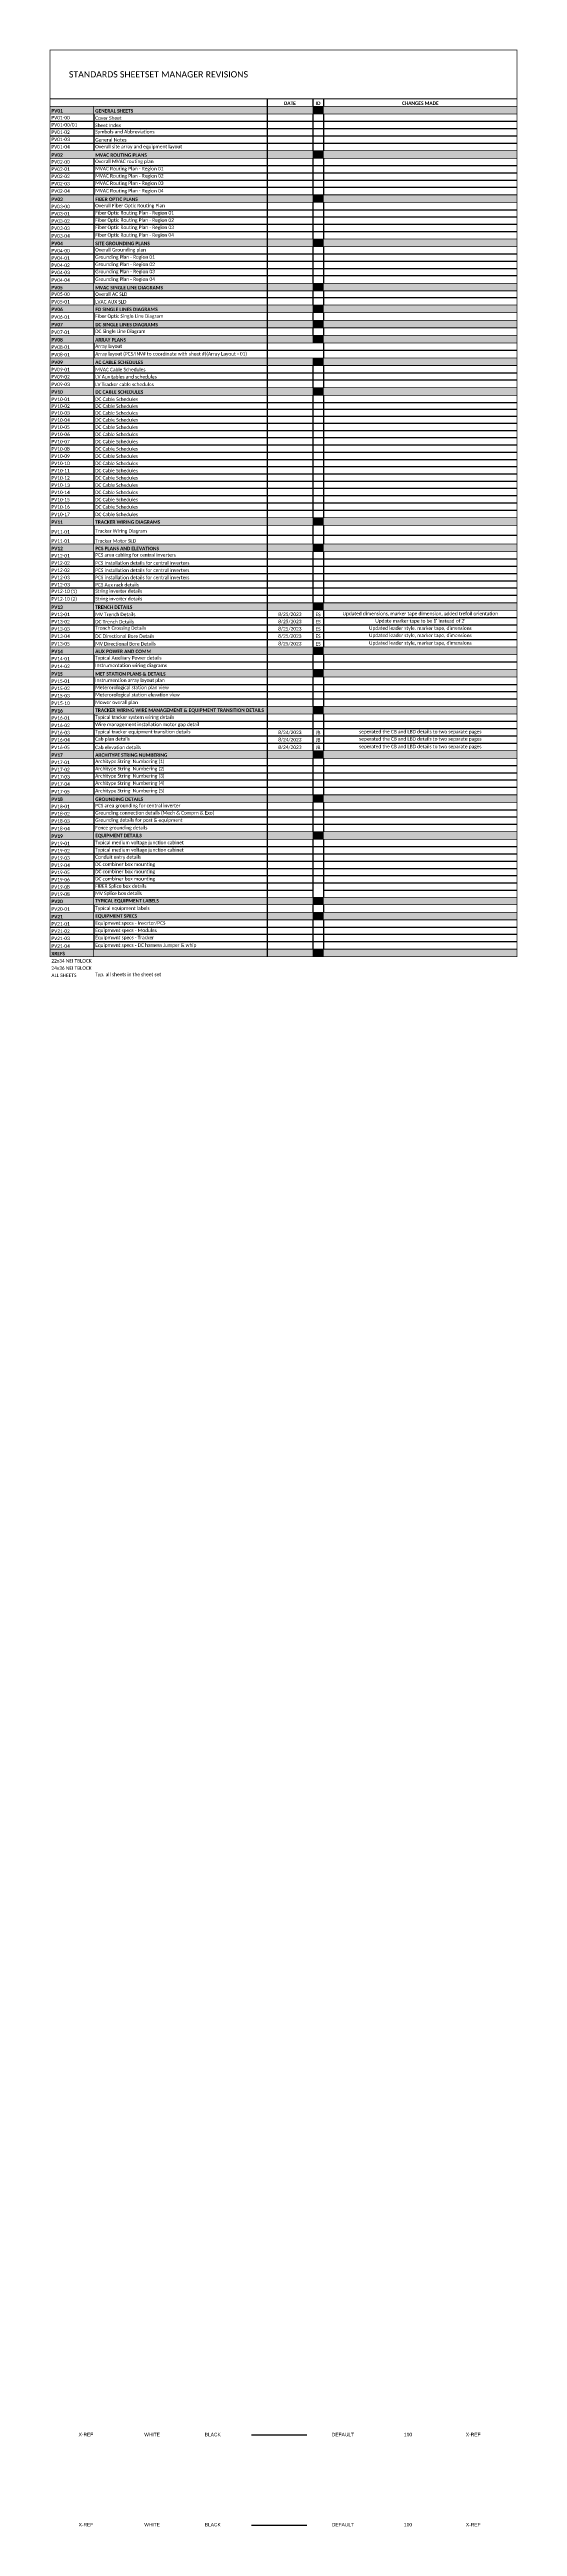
# Model space of a CAD drawing. Extents: x -17.9 to 1.4, y -43.5 to 27.7.
# Drawn here: x -17.9 to -4.5, y -43.5 to 27.7 of the extents above; entities that cross this region are included whole.
import ezdxf
from ezdxf.enums import TextEntityAlignment as Align

# ---------------------------------------------------------------- set-up
doc = ezdxf.new("R2010")
doc.units = 0
doc.header["$MEASUREMENT"] = 0
doc.layers.add('PV-AUTOTABLES', color=7, linetype='Continuous')
doc.layers.add('X-REF', color=7, linetype='Continuous')
doc.styles.add('NEI-A', font='arial.ttf')

# ---------------------------------------------------------------- blocks, each defined once
blk = doc.blocks.new('*A17')
at = {"color": 7, "linetype": 'Continuous', "ltscale": 0.083333, "const_width": 0.0208}
blk.add_lwpolyline([(13.427, 0), (0, 0), (0, -26.073), (13.427, -26.073)], close=True, dxfattribs=at)
for points in [[(0, -1.406), (13.427, -1.406)], [(0, -1.625), (13.427, -1.625)], [(0, -1.844), (13.427, -1.844)], [(1.26, -1.625), (1.26, -1.844)], [(0, -2.896), (13.427, -2.896)], [(0, -3.115), (13.427, -3.115)], [(0, -4.167), (13.427, -4.167)], [(1.26, -4.167), (1.26, -4.385)], [(0, -4.385), (13.427, -4.385)], [(0, -5.438), (13.427, -5.438)], [(0, -5.656), (13.427, -5.656)], [(1.26, -5.438), (1.26, -5.656)], [(0, -6.708), (13.427, -6.708)], [(0, -6.927), (13.427, -6.927)], [(1.26, -6.708), (1.26, -6.927)], [(0, -7.333), (13.427, -7.333)], [(0, -7.552), (13.427, -7.552)], [(0, -7.771), (13.427, -7.771)], [(1.26, -7.333), (1.26, -7.552)], [(1.26, -7.771), (1.26, -7.99)], [(0, -7.99), (13.427, -7.99)], [(0, -8.208), (13.427, -8.208)], [(0, -8.427), (13.427, -8.427)], [(1.26, -8.208), (1.26, -8.427)], [(0, -8.854), (13.427, -8.854)], [(0, -9.073), (13.427, -9.073)], [(1.26, -8.854), (1.26, -9.073)], [(0, -9.708), (13.427, -9.708)], [(0, -9.927), (13.427, -9.927)], [(1.26, -9.708), (1.26, -9.927)], [(0, -13.448), (13.427, -13.448)], [(1.26, -13.448), (1.26, -13.667)], [(0, -13.667), (13.427, -13.667)], [(0, -14.208), (13.427, -14.208)], [(1.26, -14.208), (1.26, -14.427)], [(0, -14.427), (13.427, -14.427)], [(0, -15.896), (13.427, -15.896)], [(0, -16.115), (13.427, -16.115)], [(1.26, -15.896), (1.26, -16.115)], [(0, -17.167), (13.427, -17.167)], [(0, -17.385), (13.427, -17.385)], [(0, -17.812), (13.427, -17.812)], [(1.26, -17.167), (1.26, -17.385)], [(1.26, -17.812), (1.26, -18.031)], [(0, -18.031), (13.427, -18.031)], [(0, -18.875), (13.427, -18.875)], [(0, -19.094), (13.427, -19.094)], [(1.26, -18.875), (1.26, -19.094)], [(0, -20.146), (13.427, -20.146)], [(0, -20.365), (13.427, -20.365)], [(1.26, -20.146), (1.26, -20.365)], [(0, -21.417), (13.427, -21.417)], [(0, -21.635), (13.427, -21.635)], [(1.26, -21.417), (1.26, -21.635)], [(0, -22.479), (13.427, -22.479)], [(0, -22.698), (13.427, -22.698)], [(1.26, -22.479), (1.26, -22.698)], [(0, -24.365), (13.427, -24.365)], [(0, -24.573), (13.427, -24.573)], [(0, -24.792), (13.427, -24.792)], [(1.26, -24.365), (1.26, -24.573)], [(1.26, -24.792), (1.26, -25.01)], [(0, -25.01), (13.427, -25.01)], [(0, -25.854), (13.427, -25.854)], [(1.26, -25.854), (1.26, -26.073)]]:
    blk.add_lwpolyline(points, dxfattribs=at)
at = {"color": 7, "linetype": 'Continuous', "ltscale": 0.083333}
for points in [[(6.24, -1.406), (6.24, -26.073)], [(7.552, -1.406), (7.552, -1.625)], [(7.865, -1.406), (7.865, -1.625)], [(0, -2.052), (13.427, -2.052)], [(1.26, -1.844), (1.26, -2.896)], [(7.552, -1.844), (7.552, -2.896)], [(7.865, -1.844), (7.865, -2.896)], [(0, -2.26), (13.427, -2.26)], [(0, -2.469), (13.427, -2.469)], [(0, -2.677), (13.427, -2.677)], [(0, -3.323), (13.427, -3.323)], [(0, -3.531), (13.427, -3.531)], [(1.26, -3.115), (1.26, -4.167)], [(7.552, -3.115), (7.552, -4.167)], [(7.865, -3.115), (7.865, -4.167)], [(0, -3.74), (13.427, -3.74)], [(0, -3.948), (13.427, -3.948)], [(0, -4.594), (13.427, -4.594)], [(0, -4.802), (13.427, -4.802)], [(1.26, -4.385), (1.26, -5.438)], [(7.552, -4.385), (7.552, -5.438)], [(7.865, -4.385), (7.865, -5.438)], [(0, -5.01), (13.427, -5.01)], [(0, -5.219), (13.427, -5.219)], [(1.26, -5.656), (1.26, -6.708)], [(7.552, -5.656), (7.552, -6.708)], [(7.865, -5.656), (7.865, -6.708)], [(0, -5.865), (13.427, -5.865)], [(0, -6.073), (13.427, -6.073)], [(0, -6.281), (13.427, -6.281)], [(0, -6.49), (13.427, -6.49)], [(0, -7.115), (13.427, -7.115)], [(1.26, -6.927), (1.26, -7.333)], [(7.552, -6.927), (7.552, -7.333)], [(7.865, -6.927), (7.865, -7.333)], [(1.26, -7.552), (1.26, -7.771)], [(7.552, -7.552), (7.552, -7.771)], [(7.865, -7.552), (7.865, -7.771)], [(1.26, -7.99), (1.26, -8.208)], [(1.26, -8.427), (1.26, -8.854)], [(7.552, -7.99), (7.552, -8.208)], [(7.865, -7.99), (7.865, -8.208)], [(7.865, -8.427), (7.865, -8.854)], [(0, -8.635), (13.427, -8.635)], [(1.26, -9.073), (1.26, -9.708)], [(7.552, -9.073), (7.552, -9.708)], [(7.865, -9.073), (7.865, -9.708)], [(0, -9.281), (13.427, -9.281)], [(0, -9.49), (13.427, -9.49)], [(1.26, -9.927), (1.26, -13.448)], [(7.552, -9.927), (7.552, -13.448)], [(7.865, -9.927), (7.865, -13.448)], [(0, -10.135), (13.427, -10.135)], [(0, -10.333), (13.427, -10.333)], [(0, -10.531), (13.427, -10.531)], [(0, -10.729), (13.427, -10.729)], [(0, -10.938), (13.427, -10.938)], [(0, -11.146), (13.427, -11.146)], [(0, -11.354), (13.427, -11.354)], [(0, -11.562), (13.427, -11.562)], [(0, -11.771), (13.427, -11.771)], [(0, -11.979), (13.427, -11.979)], [(0, -12.188), (13.427, -12.188)], [(0, -12.396), (13.427, -12.396)], [(0, -12.604), (13.427, -12.604)], [(0, -12.812), (13.427, -12.812)], [(0, -13.021), (13.427, -13.021)], [(0, -13.229), (13.427, -13.229)], [(0, -13.948), (13.427, -13.948)], [(1.26, -13.667), (1.26, -14.208)], [(7.552, -13.667), (7.552, -14.208)], [(7.865, -13.667), (7.865, -14.208)], [(0, -14.635), (13.427, -14.635)], [(0, -14.844), (13.427, -14.844)], [(1.26, -14.427), (1.26, -15.896)], [(7.552, -14.427), (7.552, -15.896)], [(7.865, -14.427), (7.865, -15.896)], [(0, -15.052), (13.427, -15.052)], [(0, -15.26), (13.427, -15.26)], [(0, -15.469), (13.427, -15.469)], [(0, -15.677), (13.427, -15.677)], [(0, -16.323), (13.427, -16.323)], [(1.26, -16.115), (1.26, -17.167)], [(7.552, -16.115), (7.552, -17.167)], [(7.865, -16.115), (7.865, -17.167)], [(0, -16.531), (13.427, -16.531)], [(0, -16.74), (13.427, -16.74)], [(0, -16.948), (13.427, -16.948)], [(0, -17.594), (13.427, -17.594)], [(1.26, -17.385), (1.26, -17.812)], [(7.552, -17.385), (7.552, -17.812)], [(7.865, -17.385), (7.865, -17.812)], [(0, -18.24), (13.427, -18.24)], [(0, -18.448), (13.427, -18.448)], [(1.26, -18.031), (1.26, -18.875)], [(7.552, -18.031), (7.552, -18.875)], [(7.865, -18.031), (7.865, -18.875)], [(0, -18.656), (13.427, -18.656)], [(1.26, -19.094), (1.26, -20.146)], [(7.552, -19.094), (7.552, -20.146)], [(7.865, -19.094), (7.865, -20.146)], [(0, -19.302), (13.427, -19.302)], [(0, -19.51), (13.427, -19.51)], [(0, -19.719), (13.427, -19.719)], [(0, -19.927), (13.427, -19.927)], [(0, -20.573), (13.427, -20.573)], [(1.26, -20.365), (1.26, -21.417)], [(7.552, -20.365), (7.552, -21.417)], [(7.865, -20.365), (7.865, -21.417)], [(0, -20.781), (13.427, -20.781)], [(0, -20.99), (13.427, -20.99)], [(0, -21.198), (13.427, -21.198)], [(0, -21.844), (13.427, -21.844)], [(0, -22.052), (13.427, -22.052)], [(1.26, -21.635), (1.26, -22.479)], [(7.552, -21.635), (7.552, -22.479)], [(7.865, -21.635), (7.865, -22.479)], [(0, -22.26), (13.427, -22.26)], [(1.26, -22.698), (1.26, -24.365)], [(7.552, -22.698), (7.552, -24.365)], [(7.865, -22.698), (7.865, -24.365)], [(0, -22.906), (13.427, -22.906)], [(0, -23.115), (13.427, -23.115)], [(0, -23.323), (13.427, -23.323)], [(0, -23.531), (13.427, -23.531)], [(0, -23.74), (13.427, -23.74)], [(0, -23.948), (13.427, -23.948)], [(0, -24.156), (7.552, -24.156)], [(7.865, -24.156), (13.427, -24.156)], [(1.26, -24.573), (1.26, -24.792)], [(7.552, -24.573), (7.552, -24.792)], [(7.865, -24.573), (7.865, -24.792)], [(0, -25.219), (13.427, -25.219)], [(0, -25.427), (13.427, -25.427)], [(0, -25.635), (13.427, -25.635)], [(1.26, -25.01), (1.26, -25.854)], [(7.552, -25.01), (7.552, -25.854)], [(7.865, -25.01), (7.865, -25.854)]]:
    blk.add_lwpolyline(points, dxfattribs=at)
at = {"color": 253, "true_color": 0xa6a6a6}
for points in [[(0, -1.625), (1.26, -1.625), (0, -1.844), (1.26, -1.844)], [(1.26, -1.625), (6.24, -1.625), (1.26, -1.844), (6.24, -1.844)], [(6.24, -1.625), (7.552, -1.625), (6.24, -1.844), (7.552, -1.844)], [(7.552, -1.625), (7.865, -1.625), (7.552, -1.844), (7.865, -1.844)], [(7.865, -1.625), (13.427, -1.625), (7.865, -1.844), (13.427, -1.844)], [(0, -2.896), (1.26, -2.896), (0, -3.115), (1.26, -3.115)], [(1.26, -2.896), (6.24, -2.896), (1.26, -3.115), (6.24, -3.115)], [(6.24, -2.896), (7.552, -2.896), (6.24, -3.115), (7.552, -3.115)], [(7.552, -2.896), (7.865, -2.896), (7.552, -3.115), (7.865, -3.115)], [(7.865, -2.896), (13.427, -2.896), (7.865, -3.115), (13.427, -3.115)], [(0, -4.167), (1.26, -4.167), (0, -4.385), (1.26, -4.385)], [(1.26, -4.167), (6.24, -4.167), (1.26, -4.385), (6.24, -4.385)], [(6.24, -4.167), (7.552, -4.167), (6.24, -4.385), (7.552, -4.385)], [(7.552, -4.167), (7.865, -4.167), (7.552, -4.385), (7.865, -4.385)], [(7.865, -4.167), (13.427, -4.167), (7.865, -4.385), (13.427, -4.385)], [(0, -5.438), (1.26, -5.438), (0, -5.656), (1.26, -5.656)], [(1.26, -5.438), (6.24, -5.438), (1.26, -5.656), (6.24, -5.656)], [(6.24, -5.438), (7.552, -5.438), (6.24, -5.656), (7.552, -5.656)], [(7.552, -5.438), (7.865, -5.438), (7.552, -5.656), (7.865, -5.656)], [(7.865, -5.438), (13.427, -5.438), (7.865, -5.656), (13.427, -5.656)], [(0, -6.708), (1.26, -6.708), (0, -6.927), (1.26, -6.927)], [(1.26, -6.708), (6.24, -6.708), (1.26, -6.927), (6.24, -6.927)], [(6.24, -6.708), (7.552, -6.708), (6.24, -6.927), (7.552, -6.927)], [(7.552, -6.708), (7.865, -6.708), (7.552, -6.927), (7.865, -6.927)], [(7.865, -6.708), (13.427, -6.708), (7.865, -6.927), (13.427, -6.927)], [(0, -7.333), (1.26, -7.333), (0, -7.552), (1.26, -7.552)], [(0, -7.771), (1.26, -7.771), (0, -7.99), (1.26, -7.99)], [(1.26, -7.333), (6.24, -7.333), (1.26, -7.552), (6.24, -7.552)], [(1.26, -7.771), (6.24, -7.771), (1.26, -7.99), (6.24, -7.99)], [(6.24, -7.333), (7.552, -7.333), (6.24, -7.552), (7.552, -7.552)], [(6.24, -7.771), (7.552, -7.771), (6.24, -7.99), (7.552, -7.99)], [(7.552, -7.333), (7.865, -7.333), (7.552, -7.552), (7.865, -7.552)], [(7.552, -7.771), (7.865, -7.771), (7.552, -7.99), (7.865, -7.99)], [(7.865, -7.333), (13.427, -7.333), (7.865, -7.552), (13.427, -7.552)], [(7.865, -7.771), (13.427, -7.771), (7.865, -7.99), (13.427, -7.99)], [(0, -8.208), (1.26, -8.208), (0, -8.427), (1.26, -8.427)], [(1.26, -8.208), (6.24, -8.208), (1.26, -8.427), (6.24, -8.427)], [(6.24, -8.208), (7.552, -8.208), (6.24, -8.427), (7.552, -8.427)], [(7.552, -8.208), (7.865, -8.208), (7.552, -8.427), (7.865, -8.427)], [(7.865, -8.208), (13.427, -8.208), (7.865, -8.427), (13.427, -8.427)], [(0, -8.854), (1.26, -8.854), (0, -9.073), (1.26, -9.073)], [(1.26, -8.854), (6.24, -8.854), (1.26, -9.073), (6.24, -9.073)], [(6.24, -8.854), (7.552, -8.854), (6.24, -9.073), (7.552, -9.073)], [(7.552, -8.854), (7.865, -8.854), (7.552, -9.073), (7.865, -9.073)], [(7.865, -8.854), (13.427, -8.854), (7.865, -9.073), (13.427, -9.073)], [(0, -9.708), (1.26, -9.708), (0, -9.927), (1.26, -9.927)], [(1.26, -9.708), (6.24, -9.708), (1.26, -9.927), (6.24, -9.927)], [(6.24, -9.708), (7.552, -9.708), (6.24, -9.927), (7.552, -9.927)], [(7.552, -9.708), (7.865, -9.708), (7.552, -9.927), (7.865, -9.927)], [(7.865, -9.708), (13.427, -9.708), (7.865, -9.927), (13.427, -9.927)], [(0, -13.448), (1.26, -13.448), (0, -13.667), (1.26, -13.667)], [(1.26, -13.448), (6.24, -13.448), (1.26, -13.667), (6.24, -13.667)], [(6.24, -13.448), (7.552, -13.448), (6.24, -13.667), (7.552, -13.667)], [(7.552, -13.448), (7.865, -13.448), (7.552, -13.667), (7.865, -13.667)], [(7.865, -13.448), (13.427, -13.448), (7.865, -13.667), (13.427, -13.667)], [(0, -14.208), (1.26, -14.208), (0, -14.427), (1.26, -14.427)], [(1.26, -14.208), (6.24, -14.208), (1.26, -14.427), (6.24, -14.427)], [(6.24, -14.208), (7.552, -14.208), (6.24, -14.427), (7.552, -14.427)], [(7.552, -14.208), (7.865, -14.208), (7.552, -14.427), (7.865, -14.427)], [(7.865, -14.208), (13.427, -14.208), (7.865, -14.427), (13.427, -14.427)], [(0, -15.896), (1.26, -15.896), (0, -16.115), (1.26, -16.115)], [(1.26, -15.896), (6.24, -15.896), (1.26, -16.115), (6.24, -16.115)], [(6.24, -15.896), (7.552, -15.896), (6.24, -16.115), (7.552, -16.115)], [(7.552, -15.896), (7.865, -15.896), (7.552, -16.115), (7.865, -16.115)], [(7.865, -15.896), (13.427, -15.896), (7.865, -16.115), (13.427, -16.115)], [(0, -17.167), (1.26, -17.167), (0, -17.385), (1.26, -17.385)], [(1.26, -17.167), (6.24, -17.167), (1.26, -17.385), (6.24, -17.385)], [(6.24, -17.167), (7.552, -17.167), (6.24, -17.385), (7.552, -17.385)], [(7.552, -17.167), (7.865, -17.167), (7.552, -17.385), (7.865, -17.385)], [(7.865, -17.167), (13.427, -17.167), (7.865, -17.385), (13.427, -17.385)], [(0, -17.812), (1.26, -17.812), (0, -18.031), (1.26, -18.031)], [(1.26, -17.812), (6.24, -17.812), (1.26, -18.031), (6.24, -18.031)], [(6.24, -17.812), (7.552, -17.812), (6.24, -18.031), (7.552, -18.031)], [(7.552, -17.812), (7.865, -17.812), (7.552, -18.031), (7.865, -18.031)], [(7.865, -17.812), (13.427, -17.812), (7.865, -18.031), (13.427, -18.031)], [(0, -18.875), (1.26, -18.875), (0, -19.094), (1.26, -19.094)], [(1.26, -18.875), (6.24, -18.875), (1.26, -19.094), (6.24, -19.094)], [(6.24, -18.875), (7.552, -18.875), (6.24, -19.094), (7.552, -19.094)], [(7.552, -18.875), (7.865, -18.875), (7.552, -19.094), (7.865, -19.094)], [(7.865, -18.875), (13.427, -18.875), (7.865, -19.094), (13.427, -19.094)], [(0, -20.146), (1.26, -20.146), (0, -20.365), (1.26, -20.365)], [(1.26, -20.146), (6.24, -20.146), (1.26, -20.365), (6.24, -20.365)], [(6.24, -20.146), (7.552, -20.146), (6.24, -20.365), (7.552, -20.365)], [(7.552, -20.146), (7.865, -20.146), (7.552, -20.365), (7.865, -20.365)], [(7.865, -20.146), (13.427, -20.146), (7.865, -20.365), (13.427, -20.365)], [(0, -21.417), (1.26, -21.417), (0, -21.635), (1.26, -21.635)], [(1.26, -21.417), (6.24, -21.417), (1.26, -21.635), (6.24, -21.635)], [(6.24, -21.417), (7.552, -21.417), (6.24, -21.635), (7.552, -21.635)], [(7.552, -21.417), (7.865, -21.417), (7.552, -21.635), (7.865, -21.635)], [(7.865, -21.417), (13.427, -21.417), (7.865, -21.635), (13.427, -21.635)], [(0, -22.479), (1.26, -22.479), (0, -22.698), (1.26, -22.698)], [(1.26, -22.479), (6.24, -22.479), (1.26, -22.698), (6.24, -22.698)], [(6.24, -22.479), (7.552, -22.479), (6.24, -22.698), (7.552, -22.698)], [(7.552, -22.479), (7.865, -22.479), (7.552, -22.698), (7.865, -22.698)], [(7.865, -22.479), (13.427, -22.479), (7.865, -22.698), (13.427, -22.698)], [(0, -24.365), (1.26, -24.365), (0, -24.573), (1.26, -24.573)], [(0, -24.792), (1.26, -24.792), (0, -25.01), (1.26, -25.01)], [(1.26, -24.365), (6.24, -24.365), (1.26, -24.573), (6.24, -24.573)], [(1.26, -24.792), (6.24, -24.792), (1.26, -25.01), (6.24, -25.01)], [(6.24, -24.365), (7.552, -24.365), (6.24, -24.573), (7.552, -24.573)], [(6.24, -24.792), (7.552, -24.792), (6.24, -25.01), (7.552, -25.01)], [(7.552, -24.365), (7.865, -24.365), (7.552, -24.573), (7.865, -24.573)], [(7.552, -24.792), (7.865, -24.792), (7.552, -25.01), (7.865, -25.01)], [(7.865, -24.365), (13.427, -24.365), (7.865, -24.573), (13.427, -24.573)], [(7.865, -24.792), (13.427, -24.792), (7.865, -25.01), (13.427, -25.01)], [(0, -25.854), (1.26, -25.854), (0, -26.073), (1.26, -26.073)], [(1.26, -25.854), (6.24, -25.854), (1.26, -26.073), (6.24, -26.073)], [(6.24, -25.854), (7.552, -25.854), (6.24, -26.073), (7.552, -26.073)], [(7.552, -25.854), (7.865, -25.854), (7.552, -26.073), (7.865, -26.073)], [(7.865, -25.854), (13.427, -25.854), (7.865, -26.073), (13.427, -26.073)]]:
    blk.add_solid(points, dxfattribs=at)
at = {"color": 7, "style": 'NEI-A'}
for s, insert, char_height, attachment_point in [('\\fCalibri|b0|i0|c0|p34;STANDARDS SHEETSET MANAGER REVISIONS', (3.12, -0.703), 0.18056, 5), ('\\fCalibri|b1|i0|c0|p34;PV01', (0.042, -1.802), 0.09931, 7), ('\\fCalibri|b0|i0|c0|p34;PV01-00', (0.042, -1.948), 0.09931, 4), ('\\fCalibri|b0|i0|c0|p34;PV01-00/01', (0.042, -2.156), 0.09931, 4), ('\\fCalibri|b1|i0|c0|p34;GENERAL SHEETS', (1.302, -1.802), 0.09931, 7), ('\\fCalibri|b0|i0|c0|p34;Sheet Index', (1.302, -2.219), 0.09931, 7), ('\\fCalibri|b0|i0|c0|p34;Cover Sheet', (1.302, -2.01), 0.09931, 7), ('\\fCalibri|b1|i0|c0|p34;DATE', (6.896, -1.583), 0.09931, 8), ('\\fCalibri|b1|i0|c0|p34;ID', (7.708, -1.583), 0.09931, 8), ('\\fCalibri|b1|i0|c0|p34;CHANGES MADE', (10.646, -1.583), 0.09931, 8), ('\\fCalibri|b0|i0|c0|p34;PV01-02', (0.042, -2.365), 0.09931, 4), ('\\fCalibri|b0|i0|c0|p34;PV01-03', (0.042, -2.573), 0.09931, 4), ('\\fCalibri|b0|i0|c0|p34;PV01-04', (0.042, -2.786), 0.09931, 4), ('\\fCalibri|b0|i0|c0|p34;Symbols and Abbreviations', (1.302, -2.427), 0.09931, 7), ('\\fCalibri|b0|i0|c0|p34;General Notes', (1.302, -2.635), 0.09931, 7), ('\\fCalibri|b0|i0|c0|p34;Overall site array and equipment layout', (1.302, -2.854), 0.09931, 7), ('\\fCalibri|b1|i0|c0|p34;PV02', (0.042, -3.073), 0.09931, 7), ('\\fCalibri|b0|i0|c0|p34;PV02-00', (0.042, -3.219), 0.09931, 4), ('\\fCalibri|b0|i0|c0|p34;PV02-01', (0.042, -3.427), 0.09931, 4), ('\\fCalibri|b0|i0|c0|p34;Overall MVAC routing plan', (1.302, -3.281), 0.09931, 7), ('\\fCalibri|b1|i0|c0|p34;MVAC ROUTING PLANS', (1.302, -3.073), 0.09931, 7), ('\\fCalibri|b0|i0|c0|p34;MVAC Routing Plan - Region 01', (1.302, -3.49), 0.09931, 7), ('\\fCalibri|b1|i0|c0|p34;PV03', (0.042, -4.344), 0.09931, 7), ('\\fCalibri|b0|i0|c0|p34;PV02-02', (0.042, -3.635), 0.09931, 4), ('\\fCalibri|b0|i0|c0|p34;PV02-03', (0.042, -3.844), 0.09931, 4), ('\\fCalibri|b0|i0|c0|p34;PV02-04', (0.042, -4.057), 0.09931, 4), ('\\fCalibri|b1|i0|c0|p34;FIBER OPTIC PLANS', (1.302, -4.344), 0.09931, 7), ('\\fCalibri|b0|i0|c0|p34;MVAC Routing Plan - Region 02', (1.302, -3.698), 0.09931, 7), ('\\fCalibri|b0|i0|c0|p34;MVAC Routing Plan - Region 03', (1.302, -3.906), 0.09931, 7), ('\\fCalibri|b0|i0|c0|p34;MVAC Routing Plan - Region 04', (1.302, -4.125), 0.09931, 7), ('\\fCalibri|b0|i0|c0|p34;PV03-00', (0.042, -4.552), 0.09931, 7), ('\\fCalibri|b0|i0|c0|p34;PV03-01', (0.042, -4.76), 0.09931, 7), ('\\fCalibri|b0|i0|c0|p34;PV03-02', (0.042, -4.969), 0.09931, 7), ('\\fCalibri|b0|i0|c0|p34;Overall Fiber Optic Routing Plan', (1.302, -4.552), 0.09931, 7), ('\\fCalibri|b0|i0|c0|p34;Fiber Optic Routing Plan - Region 01', (1.302, -4.76), 0.09931, 7), ('\\fCalibri|b0|i0|c0|p34;Fiber Optic Routing Plan - Region 02', (1.302, -4.969), 0.09931, 7), ('\\fCalibri|b1|i0|c0|p34;PV04', (0.042, -5.615), 0.09931, 7), ('\\fCalibri|b0|i0|c0|p34;PV03-03', (0.042, -5.177), 0.09931, 7), ('\\fCalibri|b0|i0|c0|p34;PV03-04', (0.042, -5.396), 0.09931, 7), ('\\fCalibri|b1|i0|c0|p34;SITE GROUNDING PLANS ', (1.302, -5.615), 0.09931, 7), ('\\fCalibri|b0|i0|c0|p34;Overall Grounding plan', (1.302, -5.823), 0.09931, 7), ('\\fCalibri|b0|i0|c0|p34;Fiber Optic Routing Plan - Region 03', (1.302, -5.177), 0.09931, 7), ('\\fCalibri|b0|i0|c0|p34;Fiber Optic Routing Plan - Region 04', (1.302, -5.396), 0.09931, 7), ('\\fCalibri|b0|i0|c0|p34;PV04-00', (0.042, -5.823), 0.09931, 7), ('\\fCalibri|b0|i0|c0|p34;PV04-01', (0.042, -6.031), 0.09931, 7), ('\\fCalibri|b0|i0|c0|p34;PV04-02', (0.042, -6.24), 0.09931, 7), ('\\fCalibri|b0|i0|c0|p34;PV04-03', (0.042, -6.448), 0.09931, 7), ('\\fCalibri|b0|i0|c0|p34;Grounding Plan - Region 01', (1.302, -6.031), 0.09931, 7), ('\\fCalibri|b0|i0|c0|p34;Grounding Plan - Region 02', (1.302, -6.24), 0.09931, 7), ('\\fCalibri|b0|i0|c0|p34;Grounding Plan - Region 03', (1.302, -6.448), 0.09931, 7), ('\\fCalibri|b1|i0|c0|p34;PV05', (0.042, -6.885), 0.09931, 7), ('\\fCalibri|b0|i0|c0|p34;PV04-04', (0.042, -6.667), 0.09931, 7), ('\\fCalibri|b0|i0|c0|p34;PV05-00', (0.042, -7.073), 0.09931, 7), ('\\fCalibri|b0|i0|c0|p34;Grounding Plan - Region 04', (1.302, -6.667), 0.09931, 7), ('\\fCalibri|b0|i0|c0|p34;Overall AC SLD', (1.302, -7.073), 0.09931, 7), ('\\fCalibri|b1|i0|c0|p34;MVAC SINGLE LINE DIAGRAMS', (1.302, -6.885), 0.09931, 7), ('\\fCalibri|b1|i0|c0|p34;PV06', (0.042, -7.51), 0.09931, 7), ('\\fCalibri|b0|i0|c0|p34;PV05-01', (0.042, -7.292), 0.09931, 7), ('\\fCalibri|b0|i0|c0|p34;PV06-01', (0.042, -7.729), 0.09931, 7), ('\\fCalibri|b1|i0|c0|p34;FO SINGLE LINES DIAGRAMS', (1.302, -7.51), 0.09931, 7), ('\\fCalibri|b0|i0|c0|p34;LVAC AUX SLD', (1.302, -7.292), 0.09931, 7), ('\\fCalibri|b0|i0|c0|p34;Fiber Optic Single Line Diagram', (1.302, -7.729), 0.09931, 7), ('\\fCalibri|b1|i0|c0|p34;PV07', (0.042, -7.948), 0.09931, 7), ('\\fCalibri|b1|i0|c0|p34;PV08', (0.042, -8.385), 0.09931, 7), ('\\fCalibri|b0|i0|c0|p34;PV07-01', (0.042, -8.167), 0.09931, 7), ('\\fCalibri|b0|i0|c0|p34;PV08-01', (0.042, -8.594), 0.09931, 7), ('\\fCalibri|b1|i0|c0|p34;ARRAY PLANS ', (1.302, -8.385), 0.09931, 7), ('\\fCalibri|b0|i0|c0|p34;Array layout', (1.302, -8.594), 0.09931, 7), ('\\fCalibri|b1|i0|c0|p34;DC SINGLE LINES DIAGRAMS', (1.302, -7.948), 0.09931, 7), ('\\fCalibri|b0|i0|c0|p34;DC Single Line Diagram', (1.302, -8.167), 0.09931, 7), ('\\fCalibri|b1|i0|c0|p34;PV09', (0.042, -9.031), 0.09931, 7), ('\\fCalibri|b0|i0|c0|p34;PV08-01', (0.042, -8.812), 0.09931, 7), ('\\fCalibri|b0|i0|c0|p34;PV09-01', (0.042, -9.24), 0.09931, 7), ('\\fCalibri|b1|i0|c0|p34;AC CABLE SCHEDULES', (1.302, -9.031), 0.09931, 7), ('\\fCalibri|b0|i0|c0|p34;Array layout (PCS/INV# to coordinate with sheet #)(Array Layout - 01)', (1.302, -8.812), 0.09931, 7), ('\\fCalibri|b0|i0|c0|p34;MVAC Cable Schedules', (1.302, -9.24), 0.09931, 7), ('\\fCalibri|b1|i0|c0|p34;PV10', (0.042, -9.885), 0.09931, 7), ('\\fCalibri|b0|i0|c0|p34;PV09-02', (0.042, -9.448), 0.09931, 7), ('\\fCalibri|b0|i0|c0|p34;PV09-03', (0.042, -9.667), 0.09931, 7), ('\\fCalibri|b1|i0|c0|p34;DC CABLE SCHEDULES', (1.302, -9.885), 0.09931, 7), ('\\fCalibri|b0|i0|c0|p34;LV Aux tables and schedules', (1.302, -9.448), 0.09931, 7), ('\\fCalibri|b0|i0|c0|p34;LV Tracker cable schedules', (1.302, -9.667), 0.09931, 7), ('\\fCalibri|b0|i0|c0|p34;PV10-01', (0.042, -10.094), 0.09931, 7), ('\\fCalibri|b0|i0|c0|p34;PV10-02', (0.042, -10.292), 0.09931, 7), ('\\fCalibri|b0|i0|c0|p34;PV10-03', (0.042, -10.49), 0.09931, 7), ('\\fCalibri|b0|i0|c0|p34;PV10-04', (0.042, -10.688), 0.09931, 7), ('\\fCalibri|b0|i0|c0|p34;DC Cable Schedules', (1.302, -10.094), 0.09931, 7), ('\\fCalibri|b0|i0|c0|p34;DC Cable Schedules', (1.302, -10.292), 0.09931, 7), ('\\fCalibri|b0|i0|c0|p34;DC Cable Schedules', (1.302, -10.49), 0.09931, 7), ('\\fCalibri|b0|i0|c0|p34;DC Cable Schedules', (1.302, -10.688), 0.09931, 7), ('\\fCalibri|b0|i0|c0|p34;PV10-05', (0.042, -10.896), 0.09931, 7), ('\\fCalibri|b0|i0|c0|p34;PV10-06', (0.042, -11.104), 0.09931, 7), ('\\fCalibri|b0|i0|c0|p34;PV10-07', (0.042, -11.312), 0.09931, 7), ('\\fCalibri|b0|i0|c0|p34;DC Cable Schedules', (1.302, -10.896), 0.09931, 7), ('\\fCalibri|b0|i0|c0|p34;DC Cable Schedules', (1.302, -11.104), 0.09931, 7), ('\\fCalibri|b0|i0|c0|p34;DC Cable Schedules', (1.302, -11.312), 0.09931, 7), ('\\fCalibri|b0|i0|c0|p34;PV10-08', (0.042, -11.521), 0.09931, 7), ('\\fCalibri|b0|i0|c0|p34;PV10-09', (0.042, -11.729), 0.09931, 7), ('\\fCalibri|b0|i0|c0|p34;PV10-10', (0.042, -11.938), 0.09931, 7), ('\\fCalibri|b0|i0|c0|p34;PV10-11', (0.042, -12.146), 0.09931, 7), ('\\fCalibri|b0|i0|c0|p34;DC Cable Schedules', (1.302, -11.521), 0.09931, 7), ('\\fCalibri|b0|i0|c0|p34;DC Cable Schedules', (1.302, -11.729), 0.09931, 7), ('\\fCalibri|b0|i0|c0|p34;DC Cable Schedules', (1.302, -11.938), 0.09931, 7), ('\\fCalibri|b0|i0|c0|p34;DC Cable Schedules', (1.302, -12.146), 0.09931, 7), ('\\fCalibri|b0|i0|c0|p34;PV10-12', (0.042, -12.354), 0.09931, 7), ('\\fCalibri|b0|i0|c0|p34;PV10-13', (0.042, -12.562), 0.09931, 7), ('\\fCalibri|b0|i0|c0|p34;PV10-14', (0.042, -12.771), 0.09931, 7), ('\\fCalibri|b0|i0|c0|p34;DC Cable Schedules', (1.302, -12.354), 0.09931, 7), ('\\fCalibri|b0|i0|c0|p34;DC Cable Schedules', (1.302, -12.562), 0.09931, 7), ('\\fCalibri|b0|i0|c0|p34;DC Cable Schedules', (1.302, -12.771), 0.09931, 7), ('\\fCalibri|b1|i0|c0|p34;PV11', (0.042, -13.625), 0.09931, 7), ('\\fCalibri|b0|i0|c0|p34;PV10-15', (0.042, -12.979), 0.09931, 7), ('\\fCalibri|b0|i0|c0|p34;PV10-16', (0.042, -13.188), 0.09931, 7), ('\\fCalibri|b0|i0|c0|p34;PV10-17', (0.042, -13.406), 0.09931, 7), ('\\fCalibri|b1|i0|c0|p34;TRACKER WIRING DIAGRAMS', (1.302, -13.625), 0.09931, 7), ('\\fCalibri|b0|i0|c0|p34;DC Cable Schedules', (1.302, -12.979), 0.09931, 7), ('\\fCalibri|b0|i0|c0|p34;DC Cable Schedules', (1.302, -13.188), 0.09931, 7), ('\\fCalibri|b0|i0|c0|p34;DC Cable Schedules', (1.302, -13.406), 0.09931, 7), ('\\fCalibri|b0|i0|c0|p34;PV11-01', (0.042, -13.906), 0.09931, 7), ('\\fCalibri|b0|i0|c0|p34;PV11-01', (0.042, -14.167), 0.09931, 7), ('\\fCalibri|b0|i0|c0|p34;Tracker Wiring Diagram', (1.302, -13.906), 0.09931, 7), ('\\fCalibri|b0|i0|c0|p34;Tracker Motor SLD', (1.302, -14.167), 0.09931, 7), ('\\fCalibri|b1|i0|c0|p34;PV12', (0.042, -14.385), 0.09931, 7), ('\\fCalibri|b0|i0|c0|p34;PV12-01', (0.042, -14.594), 0.09931, 7), ('\\fCalibri|b0|i0|c0|p34;PV12-02', (0.042, -14.802), 0.09931, 7), ('\\fCalibri|b0|i0|c0|p34;PV12-02', (0.042, -15.01), 0.09931, 7), ('\\fCalibri|b1|i0|c0|p34;PCS PLANS AND ELEVATIONS ', (1.302, -14.385), 0.09931, 7), ('\\fCalibri|b0|i0|c0|p34;PCS area cabling for central inverters', (1.302, -14.594), 0.09931, 7), ('\\fCalibri|b0|i0|c0|p34;PCS installation details for central inverters', (1.302, -14.802), 0.09931, 7), ('\\fCalibri|b0|i0|c0|p34;PCS installation details for central inverters', (1.302, -15.01), 0.09931, 7), ('\\fCalibri|b0|i0|c0|p34;PV12-03', (0.042, -15.219), 0.09931, 7), ('\\fCalibri|b0|i0|c0|p34;PV12-03', (0.042, -15.427), 0.09931, 7), ('\\fCalibri|b0|i0|c0|p34;PV12-10 (1)', (0.042, -15.635), 0.09931, 7), ('\\fCalibri|b0|i0|c0|p34;String inverter details', (1.302, -15.635), 0.09931, 7), ('\\fCalibri|b0|i0|c0|p34;PCS installation details for central inverters', (1.302, -15.219), 0.09931, 7), ('\\fCalibri|b0|i0|c0|p34;PCS Aux rack details', (1.302, -15.427), 0.09931, 7), ('\\fCalibri|b1|i0|c0|p34;PV13', (0.042, -16.073), 0.09931, 7), ('\\fCalibri|b0|i0|c0|p34;PV12-10 (2)', (0.042, -15.854), 0.09931, 7), ('\\fCalibri|b0|i0|c0|p34;PV13-01', (0.042, -16.281), 0.09931, 7), ('\\fCalibri|b1|i0|c0|p34;TRENCH DETAILS', (1.302, -16.073), 0.09931, 7), ('\\fCalibri|b0|i0|c0|p34;String inverter details', (1.302, -15.854), 0.09931, 7), ('\\fCalibri|b0|i0|c0|p34;MV Trench Details', (1.302, -16.281), 0.09931, 7), ('\\fCalibri|b0|i0|c0|p34;8/25/2023', (6.896, -16.281), 0.09931, 8), ('\\fCalibri|b0|i0|c0|p34;8/25/2023', (6.896, -16.49), 0.09931, 8), ('\\fCalibri|b0|i0|c0|p34;ES', (7.708, -16.281), 0.09931, 8), ('\\fCalibri|b0|i0|c0|p34;Updated dimensions, marker tape dimension, added trefoil orientation', (10.646, -16.281), 0.09931, 8), ("\\fCalibri|b0|i0|c0|p34;Update marker tape to be 1' instead of 2'", (10.646, -16.49), 0.09931, 8), ('\\fCalibri|b0|i0|c0|p34;PV13-02', (0.042, -16.49), 0.09931, 7), ('\\fCalibri|b0|i0|c0|p34;PV13-03', (0.042, -16.698), 0.09931, 7), ('\\fCalibri|b0|i0|c0|p34;PV13-04', (0.042, -16.906), 0.09931, 7), ('\\fCalibri|b0|i0|c0|p34;PV13-05', (0.042, -17.125), 0.09931, 7), ('\\fCalibri|b0|i0|c0|p34;Trench Crossing Details', (1.302, -16.698), 0.09931, 7), ('\\fCalibri|b0|i0|c0|p34;DC Trench Details', (1.302, -16.49), 0.09931, 7), ('\\fCalibri|b0|i0|c0|p34;DC Directional Bore Details', (1.302, -16.906), 0.09931, 7), ('\\fCalibri|b0|i0|c0|p34;MV Directional Bore Details', (1.302, -17.125), 0.09931, 7), ('\\fCalibri|b0|i0|c0|p34;8/25/2023', (6.896, -16.698), 0.09931, 8), ('\\fCalibri|b0|i0|c0|p34;8/25/2023', (6.896, -16.906), 0.09931, 8), ('\\fCalibri|b0|i0|c0|p34;8/25/2023', (6.896, -17.125), 0.09931, 8), ('\\fCalibri|b0|i0|c0|p34;ES', (7.708, -16.49), 0.09931, 8), ('\\fCalibri|b0|i0|c0|p34;ES', (7.708, -16.698), 0.09931, 8), ('\\fCalibri|b0|i0|c0|p34;ES', (7.708, -16.906), 0.09931, 8), ('\\fCalibri|b0|i0|c0|p34;ES', (7.708, -17.125), 0.09931, 8), ('\\fCalibri|b0|i0|c0|p34;Updated leader style, marker tape, dimensions', (10.646, -16.698), 0.09931, 8), ('\\fCalibri|b0|i0|c0|p34;Updated leader style, marker tape, dimensions', (10.646, -16.906), 0.09931, 8), ('\\fCalibri|b0|i0|c0|p34;Updated leader style, marker tape, dimensions', (10.646, -17.125), 0.09931, 8), ('\\fCalibri|b1|i0|c0|p34;PV14', (0.042, -17.344), 0.09931, 7), ('\\fCalibri|b0|i0|c0|p34;PV14-01', (0.042, -17.552), 0.09931, 7), ('\\fCalibri|b0|i0|c0|p34;PV14-02', (0.042, -17.771), 0.09931, 7), ('\\fCalibri|b1|i0|c0|p34;AUX POWER AND COMM', (1.302, -17.344), 0.09931, 7), ('\\fCalibri|b0|i0|c0|p34;Typical Auxiliary Power details', (1.302, -17.552), 0.09931, 7), ('\\fCalibri|b0|i0|c0|p34;Instrumentation wiring diagrams', (1.302, -17.771), 0.09931, 7), ('\\fCalibri|b1|i0|c0|p34;PV15', (0.042, -17.99), 0.09931, 7), ('\\fCalibri|b0|i0|c0|p34;PV15-01', (0.042, -18.198), 0.09931, 7), ('\\fCalibri|b0|i0|c0|p34;PV15-02', (0.042, -18.406), 0.09931, 7), ('\\fCalibri|b0|i0|c0|p34;PV15-03', (0.042, -18.615), 0.09931, 7), ('\\fCalibri|b1|i0|c0|p34;MET STATION PLANS & DETAILS', (1.302, -17.99), 0.09931, 7), ('\\fCalibri|b0|i0|c0|p34;Instrumention array layout plan', (1.302, -18.198), 0.09931, 7), ('\\fCalibri|b0|i0|c0|p34;Meterorological station plan view', (1.302, -18.406), 0.09931, 7), ('\\fCalibri|b0|i0|c0|p34;Meterorological station elevation view', (1.302, -18.615), 0.09931, 7), ('\\fCalibri|b1|i0|c0|p34;PV16', (0.042, -19.052), 0.09931, 7), ('\\fCalibri|b0|i0|c0|p34;PV15-10', (0.042, -18.833), 0.09931, 7), ('\\fCalibri|b0|i0|c0|p34;PV16-01', (0.042, -19.26), 0.09931, 7), ('\\fCalibri|b1|i0|c0|p34;TRACKER WIRING WIRE MANAGEMENT & EQUIPMENT TRANSITION DETAILS', (1.302, -19.052), 0.09931, 7), ('\\fCalibri|b0|i0|c0|p34;Typical tracker system wiring details', (1.302, -19.26), 0.09931, 7), ('\\fCalibri|b0|i0|c0|p34;Mower overall plan', (1.302, -18.833), 0.09931, 7), ('\\fCalibri|b0|i0|c0|p34;PV16-02', (0.042, -19.469), 0.09931, 7), ('\\fCalibri|b0|i0|c0|p34;PV16-03', (0.042, -19.677), 0.09931, 7), ('\\fCalibri|b0|i0|c0|p34;PV16-04', (0.042, -19.885), 0.09931, 7), ('\\fCalibri|b0|i0|c0|p34;Wire management installation motor gap detail', (1.302, -19.469), 0.09931, 7), ('\\fCalibri|b0|i0|c0|p34;Typical tracker equipment transition details', (1.302, -19.677), 0.09931, 7), ('\\fCalibri|b0|i0|c0|p34;Cab plan details', (1.302, -19.885), 0.09931, 7), ('\\fCalibri|b0|i0|c0|p34;8/24/2023', (6.896, -19.677), 0.09931, 8), ('\\fCalibri|b0|i0|c0|p34;8/24/2023', (6.896, -19.885), 0.09931, 8), ('\\fCalibri|b0|i0|c0|p34;JB', (7.708, -19.677), 0.09931, 8), ('\\fCalibri|b0|i0|c0|p34;JB', (7.708, -19.885), 0.09931, 8), ('\\fCalibri|b0|i0|c0|p34;seperated the CB and LBD details to two separate pages', (10.646, -19.677), 0.09931, 8), ('\\fCalibri|b0|i0|c0|p34;seperated the CB and LBD details to two separate pages', (10.646, -19.885), 0.09931, 8), ('\\fCalibri|b1|i0|c0|p34;PV17', (0.042, -20.323), 0.09931, 7), ('\\fCalibri|b0|i0|c0|p34;PV16-05', (0.042, -20.104), 0.09931, 7), ('\\fCalibri|b0|i0|c0|p34;PV17-01', (0.042, -20.531), 0.09931, 7), ('\\fCalibri|b0|i0|c0|p34;PV17-02', (0.042, -20.74), 0.09931, 7), ('\\fCalibri|b1|i0|c0|p34;ARCHITYPE STRING NUMBERING', (1.302, -20.323), 0.09931, 7), ('\\fCalibri|b0|i0|c0|p34;Architype String  Numbering (1)', (1.302, -20.531), 0.09931, 7), ('\\fCalibri|b0|i0|c0|p34;Architype String  Numbering (2)', (1.302, -20.74), 0.09931, 7), ('\\fCalibri|b0|i0|c0|p34;Cab elevation details', (1.302, -20.104), 0.09931, 7), ('\\fCalibri|b0|i0|c0|p34;8/24/2023', (6.896, -20.104), 0.09931, 8), ('\\fCalibri|b0|i0|c0|p34;JB', (7.708, -20.104), 0.09931, 8), ('\\fCalibri|b0|i0|c0|p34;seperated the CB and LBD details to two separate pages', (10.646, -20.104), 0.09931, 8), ('\\fCalibri|b0|i0|c0|p34;PV17-03', (0.042, -20.948), 0.09931, 7), ('\\fCalibri|b0|i0|c0|p34;PV17-04', (0.042, -21.156), 0.09931, 7), ('\\fCalibri|b0|i0|c0|p34;PV17-05', (0.042, -21.375), 0.09931, 7), ('\\fCalibri|b0|i0|c0|p34;Architype String  Numbering (3)', (1.302, -20.948), 0.09931, 7), ('\\fCalibri|b0|i0|c0|p34;Architype String  Numbering (4)', (1.302, -21.156), 0.09931, 7), ('\\fCalibri|b0|i0|c0|p34;Architype String  Numbering (5)', (1.302, -21.375), 0.09931, 7), ('\\fCalibri|b1|i0|c0|p34;PV18', (0.042, -21.594), 0.09931, 7), ('\\fCalibri|b0|i0|c0|p34;PV18-01', (0.042, -21.802), 0.09931, 7), ('\\fCalibri|b0|i0|c0|p34;PV18-02', (0.042, -22.01), 0.09931, 7), ('\\fCalibri|b1|i0|c0|p34;GROUNDING DETAILS', (1.302, -21.594), 0.09931, 7), ('\\fCalibri|b0|i0|c0|p34;Grounding connection details (Mech & Comprn & Exo)', (1.302, -22.01), 0.09931, 7), ('\\fCalibri|b0|i0|c0|p34;PCS area grounding for central inverter', (1.302, -21.802), 0.09931, 7), ('\\fCalibri|b1|i0|c0|p34;PV19', (0.042, -22.656), 0.09931, 7), ('\\fCalibri|b0|i0|c0|p34;PV18-03', (0.042, -22.219), 0.09931, 7), ('\\fCalibri|b0|i0|c0|p34;PV18-04', (0.042, -22.438), 0.09931, 7), ('\\fCalibri|b0|i0|c0|p34;PV19-01', (0.042, -22.865), 0.09931, 7), ('\\fCalibri|b0|i0|c0|p34;Typical medium voltage junction cabinet ', (1.302, -22.865), 0.09931, 7), ('\\fCalibri|b0|i0|c0|p34;Grounding details for post & equipment', (1.302, -22.219), 0.09931, 7), ('\\fCalibri|b1|i0|c0|p34;EQUIPMENT DETAILS', (1.302, -22.656), 0.09931, 7), ('\\fCalibri|b0|i0|c0|p34;Fence grounding details', (1.302, -22.438), 0.09931, 7), ('\\fCalibri|b0|i0|c0|p34;PV19-02', (0.042, -23.073), 0.09931, 7), ('\\fCalibri|b0|i0|c0|p34;PV19-03', (0.042, -23.281), 0.09931, 7), ('\\fCalibri|b0|i0|c0|p34;PV19-04', (0.042, -23.49), 0.09931, 7), ('\\fCalibri|b0|i0|c0|p34;Typical medium voltage junction cabinet ', (1.302, -23.073), 0.09931, 7), ('\\fCalibri|b0|i0|c0|p34;Conduit entry details', (1.302, -23.281), 0.09931, 7), ('\\fCalibri|b0|i0|c0|p34;DC combiner box mounting', (1.302, -23.49), 0.09931, 7), ('\\fCalibri|b0|i0|c0|p34;PV19-05', (0.042, -23.698), 0.09931, 7), ('\\fCalibri|b0|i0|c0|p34;PV19-06', (0.042, -23.906), 0.09931, 7), ('\\fCalibri|b0|i0|c0|p34;PV19-08', (0.042, -24.115), 0.09931, 7), ('\\fCalibri|b0|i0|c0|p34;DC combiner box mounting', (1.302, -23.698), 0.09931, 7), ('\\fCalibri|b0|i0|c0|p34;DC combiner box mounting', (1.302, -23.906), 0.09931, 7), ('\\fCalibri|b0|i0|c0|p34;FIBER Splice box details', (1.302, -24.115), 0.09931, 7), ('\\fCalibri|b0|i0|c0|p34;MV Splice box details', (1.302, -24.323), 0.09931, 7), ('\\fCalibri|b1|i0|c0|p34;PV20', (0.042, -24.531), 0.09931, 7), ('\\fCalibri|b1|i0|c0|p34;PV21', (0.042, -24.969), 0.09931, 7), ('\\fCalibri|b0|i0|c0|p34;PV19-08', (0.042, -24.323), 0.09931, 7), ('\\fCalibri|b0|i0|c0|p34;PV20-01', (0.042, -24.75), 0.09931, 7), ('\\fCalibri|b1|i0|c0|p34;TYPICAL EQUIPMENT LABELS', (1.302, -24.531), 0.09931, 7), ('\\fCalibri|b0|i0|c0|p34;Typical equipment labels', (1.302, -24.75), 0.09931, 7), ('\\fCalibri|b1|i0|c0|p34;EQUIPMENT SPECS', (1.302, -24.969), 0.09931, 7), ('\\fCalibri|b0|i0|c0|p34;PV21-01 ', (0.042, -25.177), 0.09931, 7), ('\\fCalibri|b0|i0|c0|p34;PV21-02', (0.042, -25.385), 0.09931, 7), ('\\fCalibri|b0|i0|c0|p34;PV21-03', (0.042, -25.594), 0.09931, 7), ('\\fCalibri|b0|i0|c0|p34;Equipmwnt specs - Inverter/PCS', (1.302, -25.177), 0.09931, 7), ('\\fCalibri|b0|i0|c0|p34;Equipmwnt specs - Modules', (1.302, -25.385), 0.09931, 7), ('\\fCalibri|b0|i0|c0|p34;Equipmwnt specs - Tracker', (1.302, -25.594), 0.09931, 7), ('\\fCalibri|b1|i0|c0|p34;XREFS', (0.042, -26.031), 0.09931, 7), ('\\fCalibri|b0|i0|c0|p34;22x34 NEI TBLOCK', (0.042, -26.24), 0.09931, 7), ('\\fCalibri|b0|i0|c0|p34;24x36 NEI TBLOCK', (0.042, -26.448), 0.09931, 7), ('\\fCalibri|b0|i0|c0|p34;PV21-04', (0.042, -25.812), 0.09931, 7), ('\\fCalibri|b0|i0|c0|p34;Equipmwnt specs - DC harness Jumper & whip', (1.302, -25.812), 0.09931, 7), ('\\fCalibri|b0|i0|c0|p34;ALL SHEETS', (0.042, -26.656), 0.09931, 7), ('\\fCalibri|b0|i0|c0|p34;Typ. all sheets in the sheet set', (1.302, -26.656), 0.09931, 7)]:
    blk.add_mtext(s, dxfattribs=dict(at, insert=insert, char_height=char_height, attachment_point=attachment_point))

msp = doc.modelspace()

# ---------------------------------------------------------------- linework, layer by layer
at = {"layer": 'X-REF'}
for points in [[(-12.098, -40.906), (-10.508, -40.906)], [(-12.098, -43.498), (-10.508, -43.498)]]:
    msp.add_lwpolyline(points, dxfattribs=at)

# ---------------------------------------------------------------- block references
at = {"layer": 'PV-AUTOTABLES'}
msp.add_blockref('*A17', (-17.895, 27.662), dxfattribs=at)

# ---------------------------------------------------------------- texts
at = {"layer": 'X-REF', "style": 'NEI-A'}
for s, p in [('X-REF', (-16.86, -40.897)), ('WHITE', (-14.958, -40.897)), ('BLACK', (-13.216, -40.897)), ('DEFAULT', (-9.473, -40.897)), ('100', (-7.601, -40.897)), ('X-REF', (-16.86, -43.488)), ('WHITE', (-14.958, -43.488)), ('BLACK', (-13.216, -43.488)), ('DEFAULT', (-9.473, -43.488)), ('100', (-7.601, -43.488))]:
    msp.add_text(s, height=0.1, dxfattribs=at).set_placement(p, align=Align.MIDDLE_CENTER)
at = {"layer": 'X-REF', "char_height": 0.1, "attachment_point": 5, "style": 'NEI-A'}
for insert in [(-5.73, -40.897), (-5.73, -43.488)]:
    msp.add_mtext('X-REF', dxfattribs=dict(at, insert=insert))

doc.saveas('drawing.dxf')
